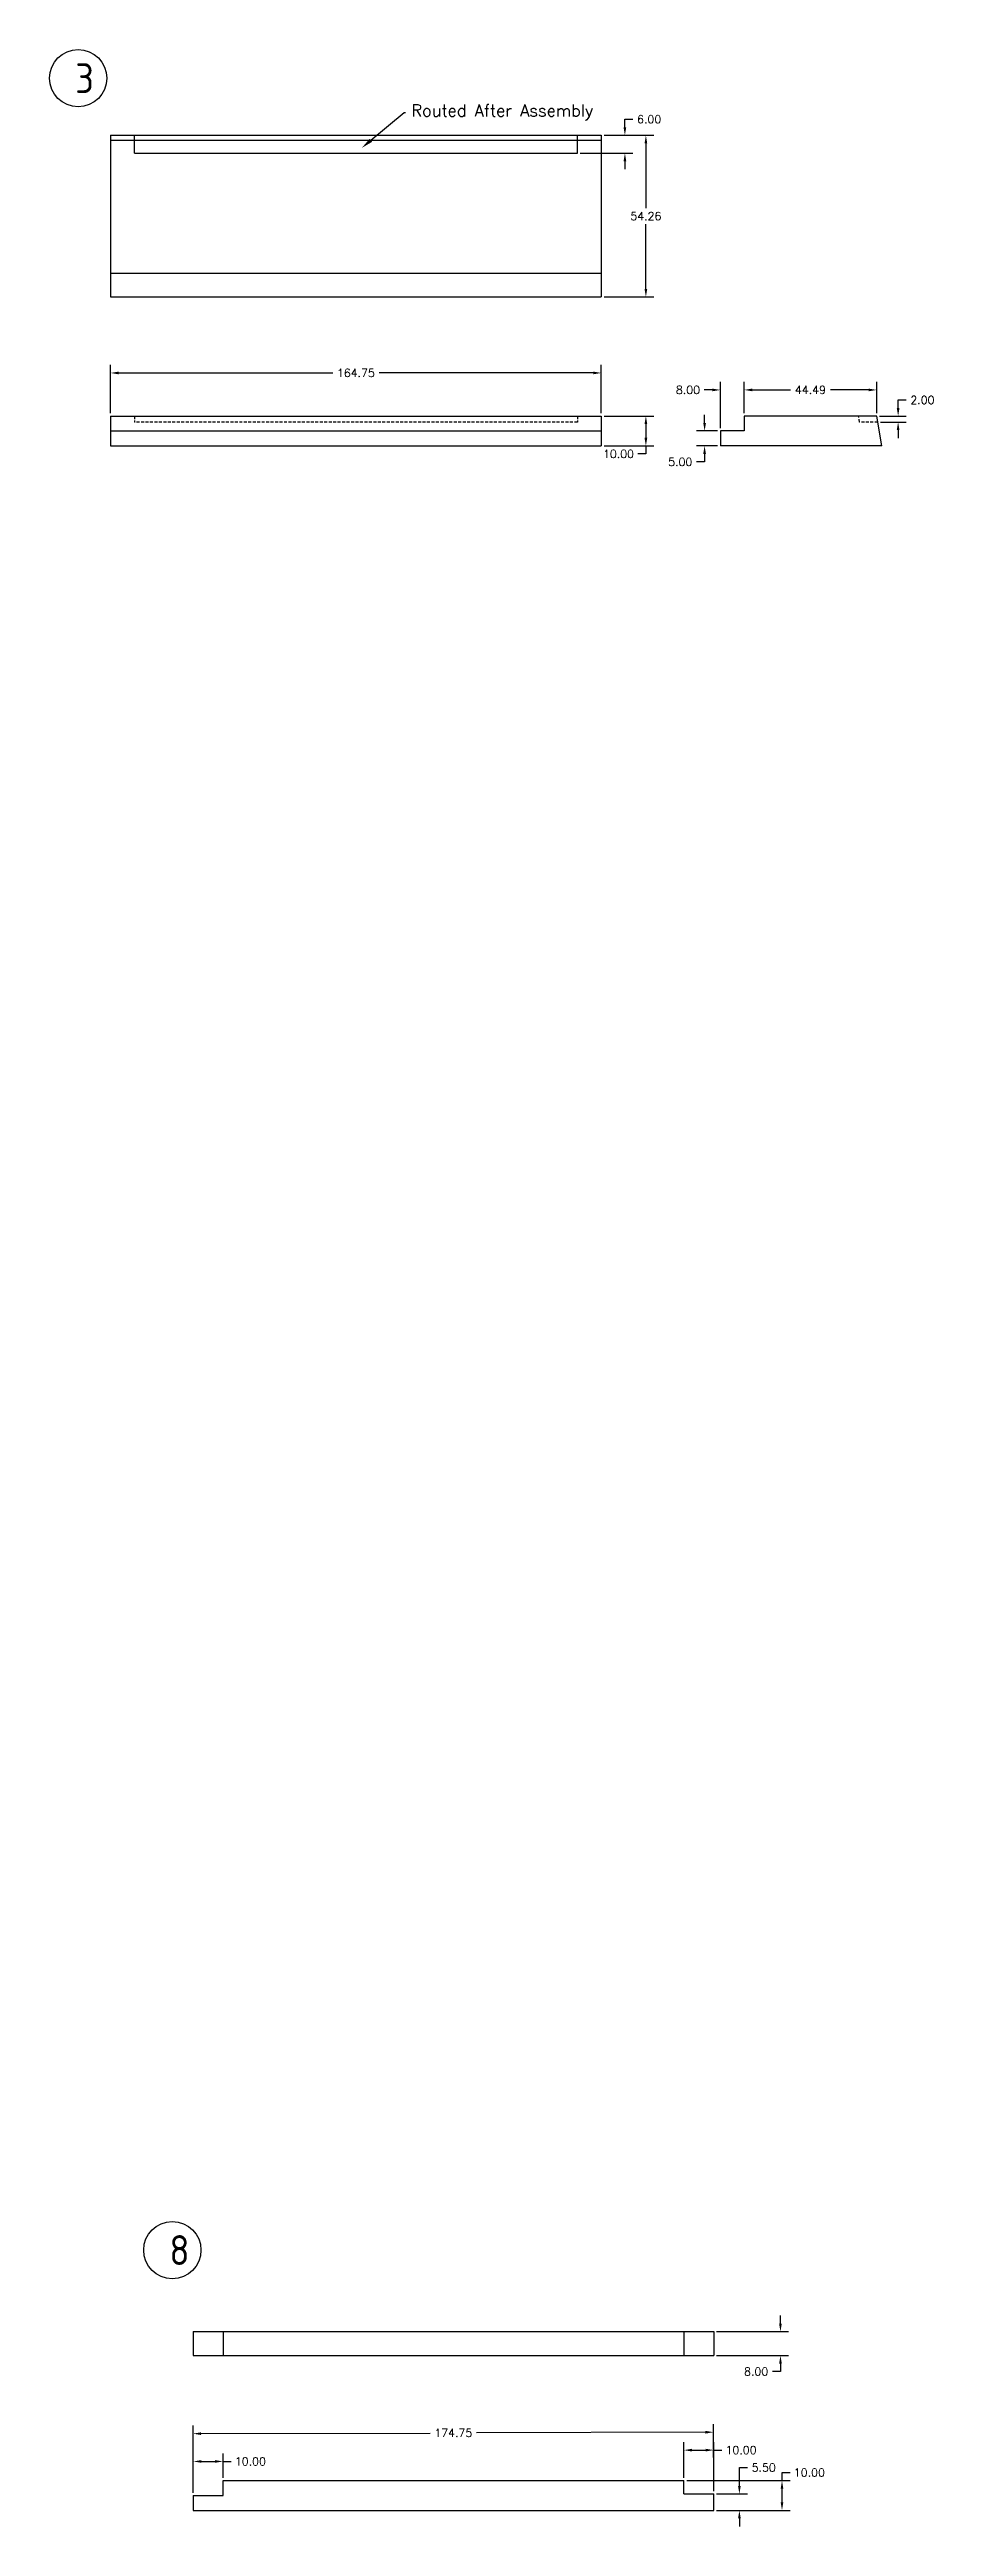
# Model space of a CAD drawing. Header units: millimetres. Extents: x -767 to 3290, y -266 to 762.
# Drawn here: x 1522 to 1819, y -121 to 710 of the extents above; entities that cross this region are included whole.
import ezdxf
from ezdxf import colors
from ezdxf.entities.mleader import LeaderData, LeaderLine
from ezdxf.math import Vec2, Vec3

# ---------------------------------------------------------------- set-up
doc = ezdxf.new("R2010")
doc.units = ezdxf.units.MM
doc.linetypes.add('DASHEDX2', pattern=[1.5, 1, -0.5])
for name, color, linetype in [('Dim', 1, 'Continuous'), ('Hidden', 3, 'DASHEDX2'), ('Layer1', 5, 'Continuous'), ('Wood', 7, 'Continuous')]:
    doc.layers.add(name, color=color, linetype=linetype)
doc.styles.add('ISO Proportional', font='isocp.shx')
doc.styles.get("Standard").update_dxf_attribs({"font": 'simplex.shx'})
doc.dimstyles.new('Copy of Standard', dxfattribs={"dimscale": 15, "dimtxt": 0.18, "dimasz": 0.18, "dimexe": 0.18, "dimexo": 0.0625, "dimgap": 0.09, "dimtad": 0, "dimtih": 1, "dimtoh": 1, "dimzin": 0, "dimdsep": 46, "dimtxsty": 'Standard', "dimcen": 0.09, "dimadec": 0, "dimazin": 0, "dimtfac": 1, "dimtofl": 0, "dimtmove": 0, "dimatfit": 2, "dimfxl": 1, "dimtolj": 1, "dimtzin": 0, "dimarcsym": 0})

msp = doc.modelspace()

# ---------------------------------------------------------------- texts
at = {"layer": 'Layer1', "char_height": 10, "attachment_point": 1, "style": 'ISO Proportional'}
for s, insert in [('3', (1530.6, 705.573)), ('8', (1562.211, -23.547))]:
    msp.add_mtext_dynamic_manual_height_columns(s, width=25.64739, gutter_width=12.5, heights=[0], dxfattribs=dict(at, insert=insert))

# ---------------------------------------------------------------- blocks, each defined once
blk = doc.blocks.new('*D57')
at = {"layer": 'Defpoints', "color": 0, "transparency": 16777216}
for p in [(1707.21, 681.4), (1707.21, 627.14), (1722.21, 627.14)]:
    blk.add_point(p, dxfattribs=at)
at = {"layer": 'Dim', "color": 0, "lineweight": -2, "transparency": 16777216}
for p, q in [((1708.15, 681.4), (1724.91, 681.4)), ((1722.21, 678.7), (1722.21, 656.97)), ((1722.21, 629.84), (1722.21, 651.57)), ((1708.15, 627.14), (1724.91, 627.14))]:
    blk.add_line(p, q, dxfattribs=at)
at = {"layer": 'Dim', "color": 0, "transparency": 16777216}
for points in [[(1721.76, 678.7), (1722.66, 678.7), (1722.21, 681.4)], [(1721.76, 629.84), (1722.66, 629.84), (1722.21, 627.14)]]:
    blk.add_solid(points, dxfattribs=at)
at = {"layer": 'Dim', "color": 0, "transparency": 16777216, "insert": (1722.21, 654.27), "char_height": 2.7, "attachment_point": 5}
blk.add_mtext('\\A1;54.26', dxfattribs=at)
blk = doc.blocks.new('*D58')
at = {"layer": 'Defpoints', "color": 0, "transparency": 16777216}
for p in [(1747.21, 595.92), (1747.21, 582.14), (1755.21, 587.14)]:
    blk.add_point(p, dxfattribs=at)
at = {"layer": 'Dim', "color": 0, "lineweight": -2, "transparency": 16777216}
for p, q in [((1744.51, 595.92), (1741.81, 595.92)), ((1747.21, 583.08), (1747.21, 598.62)), ((1755.21, 588.08), (1755.21, 598.62)), ((1757.91, 595.92), (1760.61, 595.92))]:
    blk.add_line(p, q, dxfattribs=at)
at = {"layer": 'Dim', "color": 0, "transparency": 16777216}
for points in [[(1744.51, 596.37), (1744.51, 595.47), (1747.21, 595.92)], [(1757.91, 596.37), (1757.91, 595.47), (1755.21, 595.92)]]:
    blk.add_solid(points, dxfattribs=at)
at = {"layer": 'Dim', "color": 0, "transparency": 16777216, "insert": (1736.35, 595.92), "char_height": 2.7, "attachment_point": 5}
blk.add_mtext('\\A1;8.00', dxfattribs=at)
blk = doc.blocks.new('*D59')
at = {"layer": 'Defpoints', "color": 0, "transparency": 16777216}
for p in [(1747.21, 582.14), (1741.92, 577.14), (1747.21, 577.14)]:
    blk.add_point(p, dxfattribs=at)
at = {"layer": 'Dim', "color": 0, "lineweight": -2, "transparency": 16777216}
for p, q in [((1746.27, 582.14), (1739.22, 582.14)), ((1741.92, 584.84), (1741.92, 587.54)), ((1746.27, 577.14), (1739.22, 577.14)), ((1741.92, 574.44), (1741.92, 571.74)), ((1741.92, 571.74), (1739.22, 571.74))]:
    blk.add_line(p, q, dxfattribs=at)
at = {"layer": 'Dim', "color": 0, "transparency": 16777216}
for points in [[(1741.47, 584.84), (1742.37, 584.84), (1741.92, 582.14)], [(1741.47, 574.44), (1742.37, 574.44), (1741.92, 577.14)]]:
    blk.add_solid(points, dxfattribs=at)
at = {"layer": 'Dim', "color": 0, "transparency": 16777216, "insert": (1733.76, 571.74), "char_height": 2.7, "attachment_point": 5}
blk.add_mtext('\\A1;5.00', dxfattribs=at)
blk = doc.blocks.new('*D60')
at = {"layer": 'Defpoints', "color": 0, "transparency": 16777216}
for p in [(1707.21, 601.62), (1542.46, 587.14), (1707.21, 587.14)]:
    blk.add_point(p, dxfattribs=at)
at = {"layer": 'Dim', "color": 0, "lineweight": -2, "transparency": 16777216}
for p, q in [((1542.46, 588.08), (1542.46, 604.32)), ((1545.16, 601.62), (1617.06, 601.62)), ((1704.51, 601.62), (1632.62, 601.62)), ((1707.21, 588.08), (1707.21, 604.32))]:
    blk.add_line(p, q, dxfattribs=at)
at = {"layer": 'Dim', "color": 0, "transparency": 16777216}
for points in [[(1545.16, 602.07), (1545.16, 601.17), (1542.46, 601.62)], [(1704.51, 602.07), (1704.51, 601.17), (1707.21, 601.62)]]:
    blk.add_solid(points, dxfattribs=at)
at = {"layer": 'Dim', "color": 0, "transparency": 16777216, "insert": (1624.84, 601.62), "char_height": 2.7, "attachment_point": 5}
blk.add_mtext('\\A1;164.75', dxfattribs=at)
blk = doc.blocks.new('*D61')
at = {"layer": 'Defpoints', "color": 0, "transparency": 16777216}
for p in [(1707.21, 587.14), (1707.21, 577.14), (1722.21, 577.14)]:
    blk.add_point(p, dxfattribs=at)
at = {"layer": 'Dim', "color": 0, "lineweight": -2, "transparency": 16777216}
for p, q in [((1708.15, 587.14), (1724.91, 587.14)), ((1722.21, 584.44), (1722.21, 579.84)), ((1708.15, 577.14), (1724.91, 577.14)), ((1722.21, 574.44), (1719.51, 574.44)), ((1722.21, 577.14), (1722.21, 574.44))]:
    blk.add_line(p, q, dxfattribs=at)
at = {"layer": 'Dim', "color": 0, "transparency": 16777216}
for points in [[(1721.76, 584.44), (1722.66, 584.44), (1722.21, 587.14)], [(1721.76, 579.84), (1722.66, 579.84), (1722.21, 577.14)]]:
    blk.add_solid(points, dxfattribs=at)
at = {"layer": 'Dim', "color": 0, "transparency": 16777216, "insert": (1713.02, 574.44), "char_height": 2.7, "attachment_point": 5}
blk.add_mtext('\\A1;10.00', dxfattribs=at)
blk = doc.blocks.new('*D62')
at = {"layer": 'Defpoints', "color": 0, "transparency": 16777216}
for p in [(1699.21, 675.4), (1707.21, 681.4), (1715.16, 681.4)]:
    blk.add_point(p, dxfattribs=at)
at = {"layer": 'Dim', "color": 0, "lineweight": -2, "transparency": 16777216}
for p, q in [((1715.16, 684.1), (1715.16, 686.8)), ((1715.16, 686.8), (1717.86, 686.8)), ((1700.15, 675.4), (1717.86, 675.4)), ((1708.15, 681.4), (1717.86, 681.4)), ((1715.16, 672.7), (1715.16, 670))]:
    blk.add_line(p, q, dxfattribs=at)
at = {"layer": 'Dim', "color": 0, "transparency": 16777216}
for points in [[(1714.71, 684.1), (1715.61, 684.1), (1715.16, 681.4)], [(1714.71, 672.7), (1715.61, 672.7), (1715.16, 675.4)]]:
    blk.add_solid(points, dxfattribs=at)
at = {"layer": 'Dim', "color": 0, "transparency": 16777216, "insert": (1723.32, 686.8), "char_height": 2.7, "attachment_point": 5}
blk.add_mtext('\\A1;6.00', dxfattribs=at)
blk = doc.blocks.new('*D63')
at = {"layer": 'Defpoints', "color": 0, "transparency": 16777216}
for p in [(1799.71, 587.14), (1800.06, 585.14), (1806.9, 587.14)]:
    blk.add_point(p, dxfattribs=at)
at = {"layer": 'Dim', "color": 0, "lineweight": -2, "transparency": 16777216}
for p, q in [((1806.9, 589.84), (1806.9, 592.54)), ((1806.9, 592.54), (1809.6, 592.54)), ((1800.64, 587.14), (1809.6, 587.14)), ((1801, 585.14), (1809.6, 585.14)), ((1806.9, 582.44), (1806.9, 579.74))]:
    blk.add_line(p, q, dxfattribs=at)
at = {"layer": 'Dim', "color": 0, "transparency": 16777216}
for points in [[(1806.45, 589.84), (1807.35, 589.84), (1806.9, 587.14)], [(1806.45, 582.44), (1807.35, 582.44), (1806.9, 585.14)]]:
    blk.add_solid(points, dxfattribs=at)
at = {"layer": 'Dim', "color": 0, "transparency": 16777216, "insert": (1815.06, 592.54), "char_height": 2.7, "attachment_point": 5}
blk.add_mtext('\\A1;2.00', dxfattribs=at)
blk = doc.blocks.new('*D118')
at = {"layer": 'Defpoints', "color": 0, "transparency": 16777216}
for p in [(1744.92, -89.68), (1570.23, -110.92), (1744.98, -110.42)]:
    blk.add_point(p, dxfattribs=at)
at = {"layer": 'Dim', "color": 0, "lineweight": -2, "transparency": 16777216}
for p, q in [((1570.22, -109.99), (1570.16, -87.48)), ((1572.87, -90.17), (1649.76, -89.95)), ((1742.22, -89.69), (1665.32, -89.91)), ((1744.97, -109.49), (1744.91, -86.98))]:
    blk.add_line(p, q, dxfattribs=at)
at = {"layer": 'Dim', "color": 0, "transparency": 16777216}
for points in [[(1572.87, -89.72), (1572.87, -90.62), (1570.17, -90.18)], [(1742.22, -89.24), (1742.22, -90.14), (1744.92, -89.68)]]:
    blk.add_solid(points, dxfattribs=at)
at = {"layer": 'Dim', "color": 0, "transparency": 16777216, "insert": (1657.54, -89.93), "char_height": 2.7, "attachment_point": 5}
blk.add_mtext('\\A1;174.75', dxfattribs=at)
blk = doc.blocks.new('*D119')
at = {"layer": 'Defpoints', "color": 0, "transparency": 16777216}
for p in [(1744.98, -95.7), (1734.98, -105.92), (1744.98, -110.42)]:
    blk.add_point(p, dxfattribs=at)
at = {"layer": 'Dim', "color": 0, "lineweight": -2, "transparency": 16777216}
for p, q in [((1734.98, -104.99), (1734.98, -93)), ((1737.68, -95.7), (1742.28, -95.7)), ((1744.98, -109.49), (1744.98, -93)), ((1744.98, -95.7), (1747.68, -95.7))]:
    blk.add_line(p, q, dxfattribs=at)
at = {"layer": 'Dim', "color": 0, "transparency": 16777216}
for points in [[(1737.68, -95.25), (1737.68, -96.15), (1734.98, -95.7)], [(1742.28, -95.25), (1742.28, -96.15), (1744.98, -95.7)]]:
    blk.add_solid(points, dxfattribs=at)
at = {"layer": 'Dim', "color": 0, "transparency": 16777216, "insert": (1754.17, -95.7), "char_height": 2.7, "attachment_point": 5}
blk.add_mtext('\\A1;10.00', dxfattribs=at)
blk = doc.blocks.new('*D120')
at = {"layer": 'Defpoints', "color": 0, "transparency": 16777216}
for p in [(1580.23, -99.5), (1580.23, -105.92), (1570.23, -110.92)]:
    blk.add_point(p, dxfattribs=at)
at = {"layer": 'Dim', "color": 0, "lineweight": -2, "transparency": 16777216}
for p, q in [((1570.23, -109.99), (1570.23, -96.8)), ((1572.93, -99.5), (1577.53, -99.5)), ((1580.23, -104.99), (1580.23, -96.8)), ((1580.23, -99.5), (1582.93, -99.5))]:
    blk.add_line(p, q, dxfattribs=at)
at = {"layer": 'Dim', "color": 0, "transparency": 16777216}
for points in [[(1572.93, -99.05), (1572.93, -99.95), (1570.23, -99.5)], [(1577.53, -99.05), (1577.53, -99.95), (1580.23, -99.5)]]:
    blk.add_solid(points, dxfattribs=at)
at = {"layer": 'Dim', "color": 0, "transparency": 16777216, "insert": (1589.42, -99.5), "char_height": 2.7, "attachment_point": 5}
blk.add_mtext('\\A1;10.00', dxfattribs=at)
blk = doc.blocks.new('*D121')
at = {"layer": 'Defpoints', "color": 0, "transparency": 16777216}
for p in [(1744.98, -110.42), (1744.98, -115.92), (1753.6, -110.42)]:
    blk.add_point(p, dxfattribs=at)
at = {"layer": 'Dim', "color": 0, "lineweight": -2, "transparency": 16777216}
for p, q in [((1753.6, -107.72), (1753.6, -101.54)), ((1753.6, -101.54), (1756.3, -101.54)), ((1745.91, -110.42), (1756.3, -110.42)), ((1745.91, -115.92), (1756.3, -115.92)), ((1753.6, -118.62), (1753.6, -121.32))]:
    blk.add_line(p, q, dxfattribs=at)
at = {"layer": 'Dim', "color": 0, "transparency": 16777216}
for points in [[(1753.15, -107.72), (1754.05, -107.72), (1753.6, -110.42)], [(1753.15, -118.62), (1754.05, -118.62), (1753.6, -115.92)]]:
    blk.add_solid(points, dxfattribs=at)
at = {"layer": 'Dim', "color": 0, "transparency": 16777216, "insert": (1761.77, -101.54), "char_height": 2.7, "attachment_point": 5}
blk.add_mtext('\\A1;5.50', dxfattribs=at)
blk = doc.blocks.new('*D122')
at = {"layer": 'Defpoints', "color": 0, "transparency": 16777216}
for p in [(1734.98, -105.92), (1767.91, -105.92), (1744.98, -115.92)]:
    blk.add_point(p, dxfattribs=at)
at = {"layer": 'Dim', "color": 0, "lineweight": -2, "transparency": 16777216}
for p, q in [((1735.91, -105.92), (1770.61, -105.92)), ((1767.91, -105.92), (1767.91, -103.22)), ((1767.91, -103.22), (1770.61, -103.22)), ((1745.91, -115.92), (1770.61, -115.92)), ((1767.91, -113.22), (1767.91, -108.62))]:
    blk.add_line(p, q, dxfattribs=at)
at = {"layer": 'Dim', "color": 0, "transparency": 16777216}
for points in [[(1767.46, -108.62), (1768.36, -108.62), (1767.91, -105.92)], [(1767.46, -113.22), (1768.36, -113.22), (1767.91, -115.92)]]:
    blk.add_solid(points, dxfattribs=at)
at = {"layer": 'Dim', "color": 0, "transparency": 16777216, "insert": (1777.1, -103.22), "char_height": 2.7, "attachment_point": 5}
blk.add_mtext('\\A1;10.00', dxfattribs=at)
blk = doc.blocks.new('*D123')
at = {"layer": 'Defpoints', "color": 0, "transparency": 16777216}
for p in [(1744.98, -55.92), (1744.98, -63.92), (1767.39, -63.92)]:
    blk.add_point(p, dxfattribs=at)
at = {"layer": 'Dim', "color": 0, "lineweight": -2, "transparency": 16777216}
for p, q in [((1745.91, -55.92), (1770.09, -55.92)), ((1767.39, -53.22), (1767.39, -50.52)), ((1745.91, -63.92), (1770.09, -63.92)), ((1767.39, -69.32), (1764.69, -69.32)), ((1767.39, -66.62), (1767.39, -69.32))]:
    blk.add_line(p, q, dxfattribs=at)
at = {"layer": 'Dim', "color": 0, "transparency": 16777216}
for points in [[(1766.94, -53.22), (1767.84, -53.22), (1767.39, -55.92)], [(1766.94, -66.62), (1767.84, -66.62), (1767.39, -63.92)]]:
    blk.add_solid(points, dxfattribs=at)
at = {"layer": 'Dim', "color": 0, "transparency": 16777216, "insert": (1759.22, -69.32), "char_height": 2.7, "attachment_point": 5}
blk.add_mtext('\\A1;8.00', dxfattribs=at)
blk = doc.blocks.new('*D132')
at = {"layer": 'Defpoints', "color": 0, "transparency": 16777216}
for p in [(1799.71, 595.92), (1755.21, 587.14), (1799.71, 587.14)]:
    blk.add_point(p, dxfattribs=at)
at = {"layer": 'Dim', "color": 0, "lineweight": -2, "transparency": 16777216}
for p, q in [((1755.21, 588.08), (1755.21, 598.62)), ((1757.91, 595.92), (1770.77, 595.92)), ((1797.01, 595.92), (1784.14, 595.92)), ((1799.71, 588.08), (1799.71, 598.62))]:
    blk.add_line(p, q, dxfattribs=at)
at = {"layer": 'Dim', "color": 0, "transparency": 16777216}
for points in [[(1757.91, 596.37), (1757.91, 595.47), (1755.21, 595.92)], [(1797.01, 596.37), (1797.01, 595.47), (1799.71, 595.92)]]:
    blk.add_solid(points, dxfattribs=at)
at = {"layer": 'Dim', "color": 0, "transparency": 16777216, "insert": (1777.46, 595.92), "char_height": 2.7, "attachment_point": 5}
blk.add_mtext('\\A1;44.49', dxfattribs=at)

# ---------------------------------------------------------------- dimensions: what is measured, and where the dimension line sits
at = {"layer": 'Dim'}
for base, p1, p2, angle, picture, middle in [((1715.157, 681.4), (1699.212, 675.4), (1707.212, 681.4), 90, '*D62', (1723.321, 686.8)), ((1722.211, 627.143), (1707.212, 681.4), (1707.212, 627.143), 90, '*D57', (1722.211, 654.272)), ((1806.898, 587.143), (1800.058, 585.143), (1799.705, 587.143), 90, '*D63', (1815.062, 592.543)), ((1722.211, 577.143), (1707.212, 587.143), (1707.212, 577.143), 90, '*D61', (1713.018, 574.443)), ((1741.925, 577.143), (1747.212, 582.143), (1747.212, 577.143), 270, '*D59', (1733.761, 571.743)), ((1767.388, -63.924), (1744.977, -55.924), (1744.977, -63.924), 90, '*D123', (1759.223, -69.324))]:
    dim = msp.add_linear_dim(base=base, p1=p1, p2=p2, angle=angle, dimstyle='Copy of Standard', dxfattribs=at)
    dim.commit()
    dim.dimension.update_dxf_attribs({"geometry": picture, "text_midpoint": middle})
for base, p1, p2, picture, middle in [((1707.212, 601.616), (1542.462, 587.143), (1707.212, 587.143), '*D60', (1624.837, 601.616)), ((1747.212, 595.917), (1755.212, 587.143), (1747.212, 582.143), '*D58', (1736.348, 595.917)), ((1799.705, 595.917), (1755.212, 587.143), (1799.705, 587.143), '*D132', (1777.459, 595.917)), ((1580.227, -99.499), (1570.227, -110.924), (1580.227, -105.924), '*D120', (1589.42, -99.499))]:
    dim = msp.add_linear_dim(base=base, p1=p1, p2=p2, dimstyle='Copy of Standard', dxfattribs=at)
    dim.commit()
    dim.dimension.update_dxf_attribs({"geometry": picture, "text_midpoint": middle})
dim = msp.add_aligned_dim(p1=(1570.227, -110.924), p2=(1744.977, -110.424), distance=20.742, dimstyle='Copy of Standard', dxfattribs=at)
dim.commit()
dim.dimension.update_dxf_attribs({"geometry": '*D118', "text_midpoint": (1657.542, -89.932)})
dim = msp.add_linear_dim(base=(1744.977, -95.698), p1=(1734.977, -105.924), p2=(1744.977, -110.424), dimstyle='Copy of Standard', dxfattribs=at)
dim.commit()
dim.dimension.update_dxf_attribs({"geometry": '*D119', "text_midpoint": (1754.17, -95.698), "dimtype": 160})
for base, p2, picture, middle in [((1753.601, -110.424), (1744.977, -110.424), '*D121', (1761.766, -101.542)), ((1767.906, -105.924), (1734.977, -105.924), '*D122', (1777.099, -103.224))]:
    dim = msp.add_linear_dim(base=base, p1=(1744.977, -115.924), p2=p2, angle=90, dimstyle='Copy of Standard', dxfattribs=at)
    dim.commit()
    dim.dimension.update_dxf_attribs({"geometry": picture, "text_midpoint": middle, "dimtype": 160})

# ---------------------------------------------------------------- linework, layer by layer
at = {"layer": 'Hidden'}
for p, q in [((1550.462, 587.143), (1550.462, 585.143)), ((1699.212, 585.143), (1550.462, 585.143)), ((1699.212, 587.143), (1699.212, 585.143)), ((1793.965, 585.143), (1793.613, 587.143)), ((1800.058, 585.143), (1793.965, 585.143))]:
    msp.add_line(p, q, dxfattribs=at)
at = {"layer": 'Layer1'}
for centre in [(1531.6, 700.573), (1563.211, -28.547)]:
    msp.add_circle(centre, 9.618, dxfattribs=at)
at = {"layer": 'Wood'}
for p, q in [((1542.462, 681.4), (1707.212, 681.4)), ((1542.462, 681.4), (1542.462, 627.143)), ((1707.212, 679.637), (1542.462, 679.637)), ((1550.462, 675.4), (1550.462, 681.4)), ((1550.462, 675.4), (1699.212, 675.4)), ((1699.212, 675.4), (1699.212, 681.4)), ((1707.212, 681.4), (1707.212, 627.143)), ((1542.462, 635.143), (1707.212, 635.143)), ((1542.462, 627.143), (1707.212, 627.143)), ((1542.462, 587.143), (1707.212, 587.143)), ((1542.462, 587.143), (1542.462, 577.143)), ((1542.462, 582.143), (1707.212, 582.143)), ((1707.212, 587.143), (1707.212, 577.143)), ((1755.212, 582.143), (1747.212, 582.143)), ((1747.212, 582.143), (1747.212, 577.143)), ((1799.705, 587.143), (1755.212, 587.143)), ((1755.212, 587.143), (1755.212, 582.143)), ((1801.469, 577.143), (1799.705, 587.143)), ((1542.462, 577.143), (1707.212, 577.143)), ((1801.469, 577.143), (1747.212, 577.143)), ((1570.227, -55.924), (1744.977, -55.924)), ((1570.227, -55.924), (1570.227, -63.924)), ((1580.227, -55.924), (1580.227, -63.924)), ((1734.977, -55.924), (1734.977, -63.924)), ((1744.977, -55.924), (1744.977, -63.924)), ((1570.227, -63.924), (1744.977, -63.924)), ((1580.227, -105.924), (1734.977, -105.924)), ((1580.227, -110.924), (1580.227, -105.924)), ((1734.977, -110.424), (1734.977, -105.924)), ((1570.227, -110.924), (1580.227, -110.924)), ((1570.227, -110.924), (1570.227, -115.924)), ((1570.227, -115.924), (1744.977, -115.924)), ((1734.977, -110.424), (1744.977, -110.424)), ((1744.977, -115.924), (1744.977, -110.424))]:
    msp.add_line(p, q, dxfattribs=at)

msp.set_redraw_order([(e.dxf.handle, doc.entitydb.next_handle()) for e in msp.query("TEXT MTEXT ATTDEF DIMENSION ARC_DIMENSION")])  # texts and dimensions are drawn at this point

# ---------------------------------------------------------------- leaders
at = {"layer": 'Dim'}
ml = msp.add_multileader_mtext('Standard', dxfattribs=at)
ml.set_content('Routed After Assembly', color=256)
ml.set_leader_properties()
ml.build(insert=Vec2(0, 0))
ml.multileader.update_dxf_attribs({"text_right_attachment_type": 6, "dogleg_length": 0.36})
ctx = ml.context
ctx.base_point, ctx.plane_origin = Vec3(1641.454, 689.084), Vec3(1626.828, 677.167)
ctx.right_attachment = 6
notes = []
notes.append((ctx, [(0, (1, 1, 0), (1641.094, 689.084), (1, 0), 0.36, [(0, [(1626.828, 677.167)], 0, [])])]))
ctx.mtext.insert, ctx.mtext.flow_direction = Vec3(1643.454, 691.751), 5
for ctx, leaders in notes:
    for number, flags, end, landing, length, lines in leaders:
        leader = LeaderData()
        leader.index, (leader.has_last_leader_line, leader.has_dogleg_vector, leader.attachment_direction) = number, flags
        leader.last_leader_point, leader.dogleg_vector, leader.dogleg_length = Vec3(end), Vec3(landing), length
        for number, points, colour, breaks in lines:
            line = LeaderLine()
            line.index, line.vertices, line.color, line.breaks = number, Vec3.list(points), colors.encode_raw_color(colour), breaks
            leader.lines.append(line)
        ctx.leaders.append(leader)

doc.saveas('drawing.dxf')
